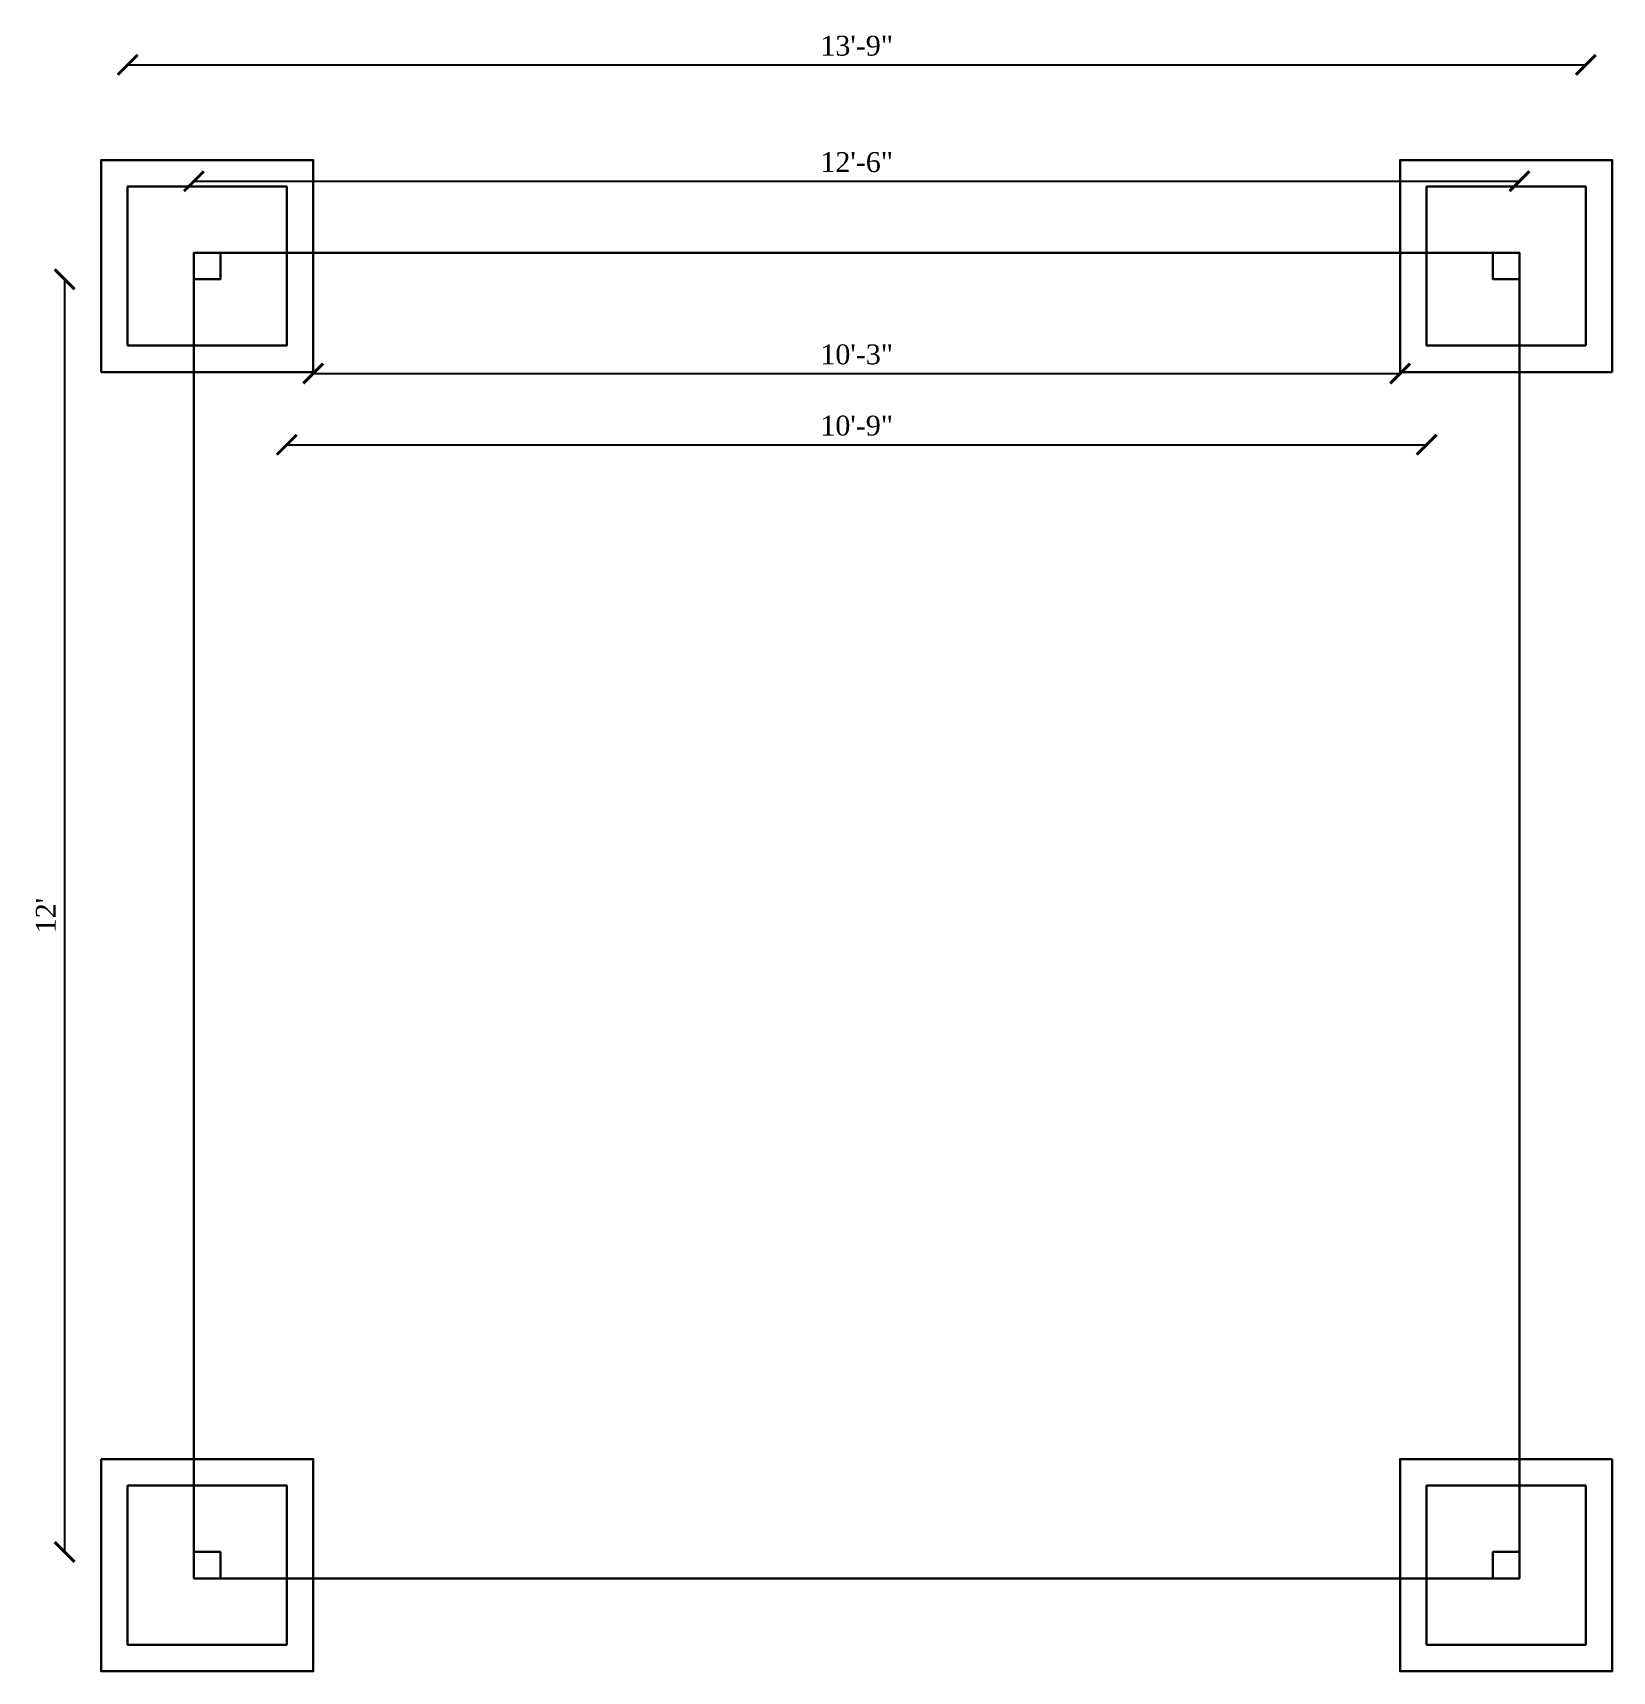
# Model space of a CAD drawing. Header units: inches. Extents: x 45643 to 70559, y -8725 to 1713.
# Drawn here: x 65734.5 to 65913.2, y -7766.7 to -7581.3 of the extents above; entities that cross this region are included whole.
import ezdxf

# ---------------------------------------------------------------- set-up
doc = ezdxf.new("R2010")
doc.units = ezdxf.units.IN
doc.header["$MEASUREMENT"] = 0
doc.layers.add('ELEVATION', color=6, linetype='Continuous', lineweight=30)
doc.styles.get("Standard").update_dxf_attribs({"font": 'times.ttf'})
doc.dimstyles.get("Standard").update_dxf_attribs({"dimtxt": 2.25, "dimasz": 2.25, "dimexe": 0.18, "dimexo": 0.0625, "dimgap": 1, "dimtad": 1, "dimdec": 1, "dimzin": 0, "dimdsep": 46, "dimlunit": 4, "dimtxsty": 'Standard', "dimblk": 'ARCHTICK', "dimcen": 0.09, "dimse1": 1, "dimse2": 1, "dimadec": 0, "dimazin": 0, "dimtfac": 1, "dimtdec": 1, "dimtofl": 0, "dimtmove": 0, "dimatfit": 3, "dimldrblk": 'ARCHTICK', "dimfxl": 1, "dimtolj": 1, "dimtzin": 0, "dimarcsym": 0})

msp = doc.modelspace()

# ---------------------------------------------------------------- blocks, each defined once
blk = doc.blocks.new('_ArchTick')
at = {"color": 0, "linetype": 'ByBlock', "const_width": 0.15}
blk.add_lwpolyline([(-0.5, -0.5), (0.5, 0.5)], dxfattribs=at)
blk = doc.blocks.new('*D1380')
at = {"layer": 'Defpoints', "color": 0, "transparency": 16777216}
for p in [(65902.75, -7598.12), (65752.75, -7606.22), (65902.75, -7606.22)]:
    blk.add_point(p, dxfattribs=at)
at = {"layer": 'ELEVATION', "color": 0, "lineweight": -2, "transparency": 16777216}
blk.add_line((65752.75, -7598.12), (65902.75, -7598.12), dxfattribs=at)
at = {"layer": 'ELEVATION', "color": 0, "lineweight": -2, "transparency": 16777216, "xscale": 2.25, "yscale": 2.25, "zscale": 2.25, "rotation": 180}
blk.add_blockref('_ArchTick', (65752.75, -7598.12), dxfattribs=at)
at = {"layer": 'ELEVATION', "color": 0, "lineweight": -2, "transparency": 16777216, "xscale": 2.25, "yscale": 2.25, "zscale": 2.25}
blk.add_blockref('_ArchTick', (65902.75, -7598.12), dxfattribs=at)
at = {"layer": 'ELEVATION', "color": 0, "transparency": 16777216, "insert": (65827.75, -7595.97), "char_height": 2.25, "attachment_point": 5}
blk.add_mtext('\\A1;12\'-6"', dxfattribs=at)
blk = doc.blocks.new('*D1381')
at = {"layer": 'Defpoints', "color": 0, "transparency": 16777216}
for p in [(65752.75, -7609.22), (65738.12, -7753.22), (65752.75, -7753.22)]:
    blk.add_point(p, dxfattribs=at)
at = {"layer": 'ELEVATION', "color": 0, "lineweight": -2, "transparency": 16777216}
blk.add_line((65738.12, -7609.22), (65738.12, -7753.22), dxfattribs=at)
at = {"layer": 'ELEVATION', "color": 0, "lineweight": -2, "transparency": 16777216, "xscale": 2.25, "yscale": 2.25, "zscale": 2.25}
for p, rotation in [((65738.12, -7609.22), 90), ((65738.12, -7753.22), 270)]:
    blk.add_blockref('_ArchTick', p, dxfattribs=dict(at, rotation=rotation))
at = {"layer": 'ELEVATION', "color": 0, "transparency": 16777216, "insert": (65735.99, -7681.22), "char_height": 2.25, "attachment_point": 5, "rotation": 90}
blk.add_mtext("\\A1;12'", dxfattribs=at)
blk = doc.blocks.new('*D1384')
at = {"layer": 'Defpoints', "color": 0, "transparency": 16777216}
for p in [(65766.25, -7606.22), (65889.25, -7606.22), (65889.25, -7619.88)]:
    blk.add_point(p, dxfattribs=at)
at = {"layer": 'ELEVATION', "color": 0, "lineweight": -2, "transparency": 16777216}
blk.add_line((65766.25, -7619.88), (65889.25, -7619.88), dxfattribs=at)
at = {"layer": 'ELEVATION', "color": 0, "lineweight": -2, "transparency": 16777216, "xscale": 2.25, "yscale": 2.25, "zscale": 2.25, "rotation": 180}
blk.add_blockref('_ArchTick', (65766.25, -7619.88), dxfattribs=at)
at = {"layer": 'ELEVATION', "color": 0, "lineweight": -2, "transparency": 16777216, "xscale": 2.25, "yscale": 2.25, "zscale": 2.25}
blk.add_blockref('_ArchTick', (65889.25, -7619.88), dxfattribs=at)
at = {"layer": 'ELEVATION', "color": 0, "transparency": 16777216, "insert": (65827.75, -7617.73), "char_height": 2.25, "attachment_point": 5}
blk.add_mtext('\\A1;10\'-3"', dxfattribs=at)
blk = doc.blocks.new('*D1385')
at = {"layer": 'Defpoints', "color": 0, "transparency": 16777216}
for p in [(65763.25, -7607.72), (65892.25, -7607.72), (65892.25, -7627.94)]:
    blk.add_point(p, dxfattribs=at)
at = {"layer": 'ELEVATION', "color": 0, "lineweight": -2, "transparency": 16777216}
blk.add_line((65763.25, -7627.94), (65892.25, -7627.94), dxfattribs=at)
at = {"layer": 'ELEVATION', "color": 0, "lineweight": -2, "transparency": 16777216, "xscale": 2.25, "yscale": 2.25, "zscale": 2.25, "rotation": 180}
blk.add_blockref('_ArchTick', (65763.25, -7627.94), dxfattribs=at)
at = {"layer": 'ELEVATION', "color": 0, "lineweight": -2, "transparency": 16777216, "xscale": 2.25, "yscale": 2.25, "zscale": 2.25}
blk.add_blockref('_ArchTick', (65892.25, -7627.94), dxfattribs=at)
at = {"layer": 'ELEVATION', "color": 0, "transparency": 16777216, "insert": (65827.75, -7625.79), "char_height": 2.25, "attachment_point": 5}
blk.add_mtext('\\A1;10\'-9"', dxfattribs=at)
blk = doc.blocks.new('*D1386')
at = {"layer": 'Defpoints', "color": 0, "transparency": 16777216}
for p in [(65910.25, -7584.95), (65745.25, -7616.72), (65910.25, -7616.72)]:
    blk.add_point(p, dxfattribs=at)
at = {"layer": 'ELEVATION', "color": 0, "lineweight": -2, "transparency": 16777216}
blk.add_line((65745.25, -7584.95), (65910.25, -7584.95), dxfattribs=at)
at = {"layer": 'ELEVATION', "color": 0, "lineweight": -2, "transparency": 16777216, "xscale": 2.25, "yscale": 2.25, "zscale": 2.25, "rotation": 180}
blk.add_blockref('_ArchTick', (65745.25, -7584.95), dxfattribs=at)
at = {"layer": 'ELEVATION', "color": 0, "lineweight": -2, "transparency": 16777216, "xscale": 2.25, "yscale": 2.25, "zscale": 2.25}
blk.add_blockref('_ArchTick', (65910.25, -7584.95), dxfattribs=at)
at = {"layer": 'ELEVATION', "color": 0, "transparency": 16777216, "insert": (65827.75, -7582.8), "char_height": 2.25, "attachment_point": 5}
blk.add_mtext('\\A1;13\'-9"', dxfattribs=at)

# ---------------------------------------------------------------- dimensions: what is measured, and where the dimension line sits
at = {"layer": 'ELEVATION'}
for base, p1, p2, picture, middle in [((65910.247, -7584.947), (65745.247, -7616.721), (65910.247, -7616.721), '*D1386', (65827.747, -7582.799)), ((65902.747, -7598.119), (65752.747, -7606.221), (65902.747, -7606.221), '*D1380', (65827.747, -7595.974)), ((65889.247, -7619.878), (65766.247, -7606.221), (65889.247, -7606.221), '*D1384', (65827.747, -7617.734)), ((65892.247, -7627.942), (65763.247, -7607.721), (65892.247, -7607.721), '*D1385', (65827.747, -7625.795))]:
    dim = msp.add_linear_dim(base=base, p1=p1, p2=p2, dimstyle='Standard', dxfattribs=at)
    dim.commit()
    dim.dimension.update_dxf_attribs({"geometry": picture, "text_midpoint": middle})
dim = msp.add_linear_dim(base=(65738.115, -7753.221), p1=(65752.747, -7609.221), p2=(65752.747, -7753.221), angle=90, dimstyle='Standard', dxfattribs=at)
dim.commit()
dim.dimension.update_dxf_attribs({"geometry": '*D1381', "text_midpoint": (65735.99, -7681.221)})

# ---------------------------------------------------------------- linework, layer by layer
at = {"layer": 'ELEVATION'}
for p, q in [((65752.747, -7606.221), (65902.747, -7606.221)), ((65752.747, -7609.221), (65752.747, -7753.221)), ((65902.747, -7753.221), (65902.747, -7609.221)), ((65752.747, -7756.221), (65902.747, -7756.221))]:
    msp.add_line(p, q, dxfattribs=at)
for points in [[(65742.247, -7619.721), (65766.247, -7619.721), (65766.247, -7595.721), (65742.247, -7595.721)], [(65913.247, -7619.721), (65889.247, -7619.721), (65889.247, -7595.721), (65913.247, -7595.721)], [(65745.247, -7616.721), (65763.247, -7616.721), (65763.247, -7598.721), (65745.247, -7598.721)], [(65910.247, -7616.721), (65892.247, -7616.721), (65892.247, -7598.721), (65910.247, -7598.721)], [(65752.747, -7609.221), (65755.747, -7609.221), (65755.747, -7606.221), (65752.747, -7606.221)], [(65902.747, -7609.221), (65899.747, -7609.221), (65899.747, -7606.221), (65902.747, -7606.221)], [(65742.247, -7742.721), (65766.247, -7742.721), (65766.247, -7766.721), (65742.247, -7766.721)], [(65913.247, -7742.721), (65889.247, -7742.721), (65889.247, -7766.721), (65913.247, -7766.721)], [(65745.247, -7745.721), (65763.247, -7745.721), (65763.247, -7763.721), (65745.247, -7763.721)], [(65910.247, -7745.721), (65892.247, -7745.721), (65892.247, -7763.721), (65910.247, -7763.721)], [(65752.747, -7753.221), (65755.747, -7753.221), (65755.747, -7756.221), (65752.747, -7756.221)], [(65902.747, -7753.221), (65899.747, -7753.221), (65899.747, -7756.221), (65902.747, -7756.221)]]:
    msp.add_lwpolyline(points, close=True, dxfattribs=at)

msp.set_redraw_order([(e.dxf.handle, doc.entitydb.next_handle()) for e in msp.query("TEXT MTEXT ATTDEF DIMENSION ARC_DIMENSION")])  # texts and dimensions are drawn at this point

doc.saveas('drawing.dxf')
